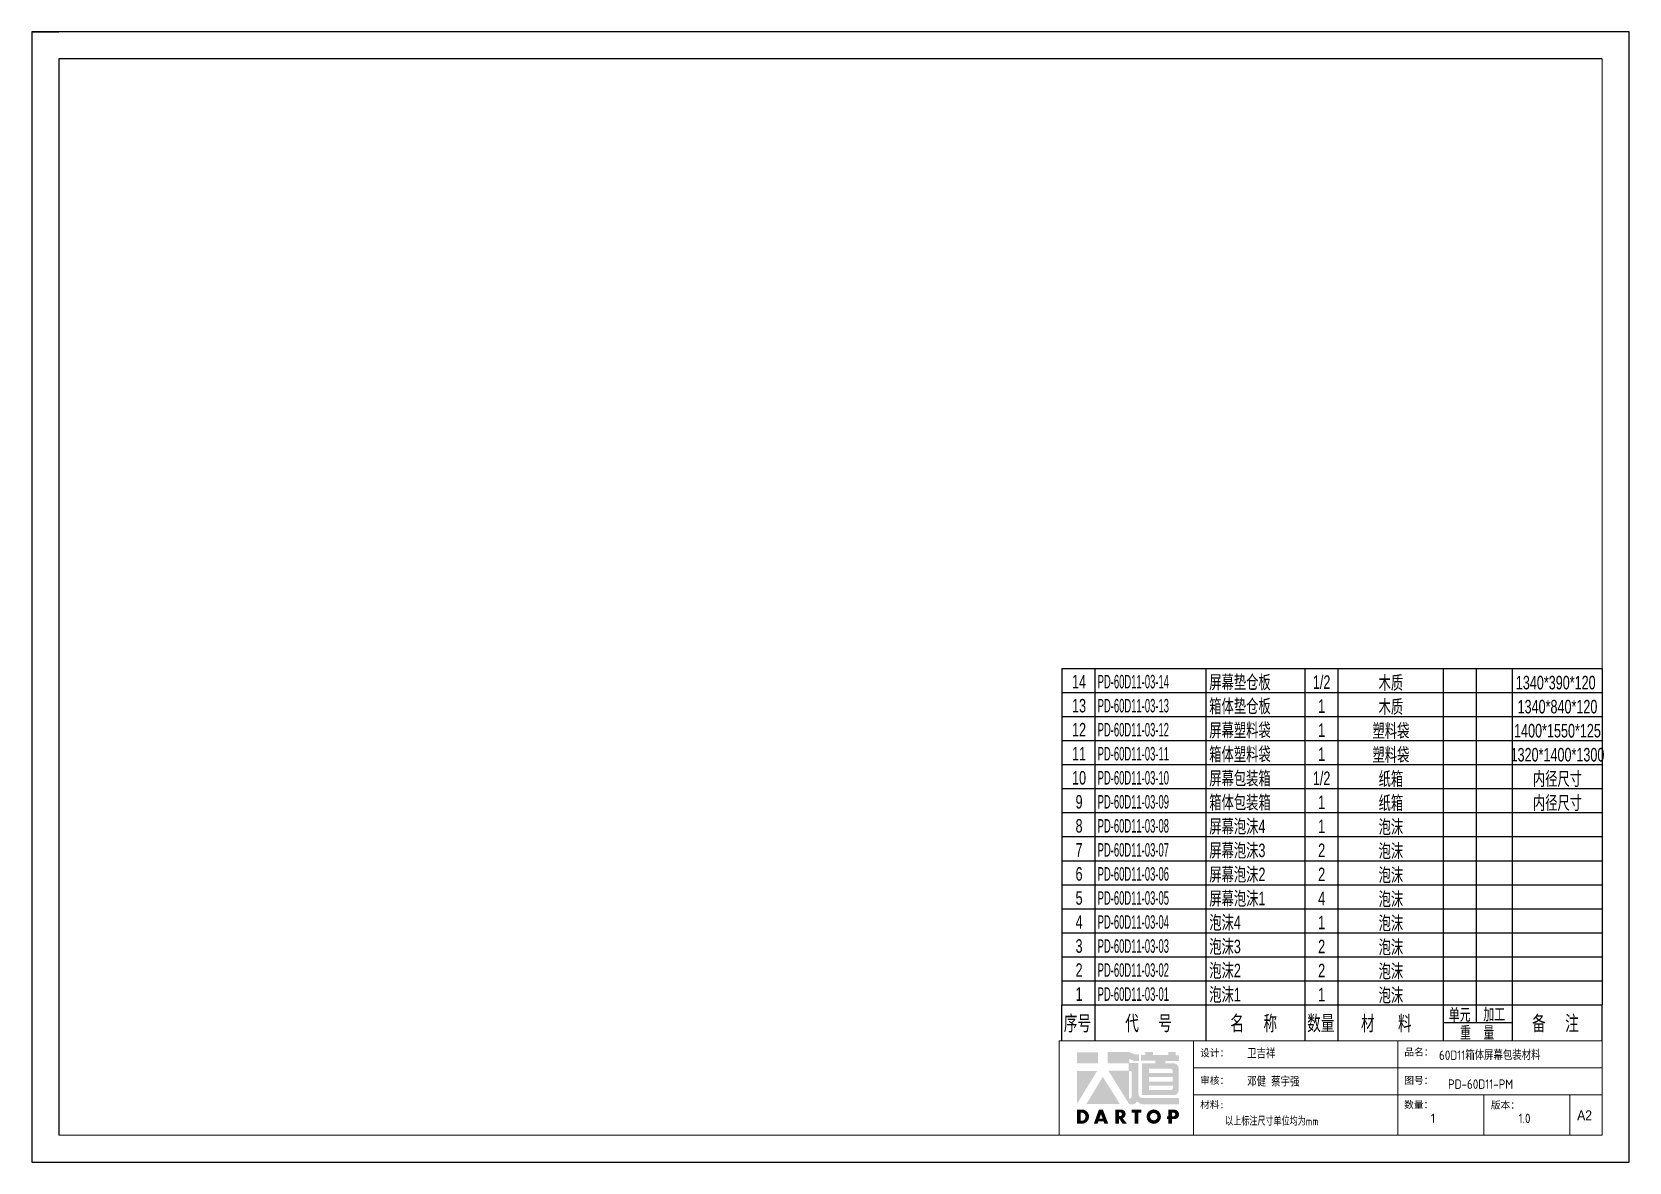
# Model space of a CAD drawing. Header units: millimetres. Extents: x -30327 to 34858, y 4015 to 75103.
# Drawn here: x -3963 to 2423, y 16051 to 20567 of the extents above; entities that cross this region are included whole.
import ezdxf
from ezdxf.enums import TextEntityAlignment as Align

# ---------------------------------------------------------------- set-up
doc = ezdxf.new("R2010")
doc.units = ezdxf.units.MM
for name, color, linetype in [('1轮廓实线层', 7, 'Continuous'), ('2细线层', 4, 'Continuous'), ('6文字层', 3, 'Continuous'), ('print', 30, 'Continuous'), ('图框层', 7, 'Continuous')]:
    doc.layers.add(name, color=color, linetype=linetype)
doc.layers.add('A-TITLEBLOCK', color=7, linetype='Continuous', lineweight=18)
doc.styles.add('GB', font='GBENOR.SHX', dxfattribs={"bigfont": 'gbcbig.shx'})
doc.styles.add('PC_TEXTSTYLE', font='arial.ttf', dxfattribs={"width": 0.8})
doc.styles.add('SLDTEXTSTYLE0', font='simfang.ttf', dxfattribs={"bigfont": 'bigfont'})
doc.styles.add('SLDTEXTSTYLE1', font='Gothic.ttf', dxfattribs={"width": 0.913})

# ---------------------------------------------------------------- blocks, each defined once
blk = doc.blocks.new('PC_MXB_BLOCK')
at = {"layer": '1轮廓实线层'}
for p, q in [((-180, 8), (-180, 0)), ((0, 8), (0, 0))]:
    blk.add_line(p, q, dxfattribs=at)
at = {"layer": '2细线层'}
for p, q in [((-180, 8), (0, 8)), ((-169, 8), (-169, 0)), ((-132, 8), (-132, 0)), ((-99, 8), (-99, 0)), ((-88, 8), (-88, 0)), ((-53, 8), (-53, 0)), ((-42, 8), (-42, 0)), ((-30, 8), (-30, 0)), ((-180, 0), (0, 0))]:
    blk.add_line(p, q, dxfattribs=at)
at = {"layer": '6文字层', "style": 'PC_TEXTSTYLE'}
for tag, width, p, p2 in [('序号', 0.769182, (-178.38, 1.35), (-170.09, 1.35)), ('代号', 3.14773, (-168.05, 1.35), (-134.11, 1.35)), ('名称', 2.802424, (-130.87, 1.2), (-100.28, 1.2)), ('数量', 0.817449, (-97.88, 1.2), (-89, 1.2)), ('材料', 2.943328, (-86.43, 1.01), (-54.3, 1.01)), ('单重', 0.854038, (-52.21, 0.89), (-43, 0.89)), ('总重', 0.958888, (-41.2, 1.27), (-30.86, 1.27)), ('备注', 2.494074, (-28.61, 1.02), (-1.16, 1.02))]:
    blk.add_attdef(tag, text='', height=4.5, dxfattribs=dict(at, width=width)).set_placement(p, p2, align=Align.FIT)
blk = doc.blocks.new('PC_MXBTITLERECORD')
at = {"layer": '1轮廓实线层'}
for p, q in [((-180, 0), (-180, 12)), ((0, 0), (0, 12))]:
    blk.add_line(p, q, dxfattribs=at)
at = {"layer": '2细线层'}
for p, q in [((-169, 12), (-169, 0)), ((-132, 12), (-132, 0)), ((-99, 12), (-99, 0)), ((-88, 12), (-88, 0)), ((-53, 12), (-53, 0)), ((-42, 12), (-42, 6)), ((-30, 12), (-30, 0)), ((-30, 6), (-53, 6))]:
    blk.add_line(p, q, dxfattribs=at)
at = {"style": 'PC_TEXTSTYLE', "flags": 1}
blk.add_attdef('Fo oFShowMe', (-53, 6), '', height=0.00000005, dxfattribs=at)
at = {"layer": '6文字层', "style": 'PC_TEXTSTYLE', "width": 0.667}
for s, height, p in [('单元', 4, (-47.45, 8.84)), ('加工', 4, (-35.96, 8.94)), ('序号', 5, (-174.77, 6)), ('代     号', 5, (-151.09, 6)), ('名     称', 5, (-116.06, 6)), ('数量', 5, (-93.71, 6)), ('材      料', 5, (-71.89, 6)), ('重    量', 4, (-41.65, 2.94)), ('备     注', 5, (-15.57, 6))]:
    blk.add_text(s, height=height, dxfattribs=at).set_placement(p, align=Align.MIDDLE)
blk = doc.blocks.new('Dartop Logo')
at = {"true_color": 0xc40018}
h = blk.add_hatch(color=12, dxfattribs=at)
h.set_gradient(color1=(196, 0, 24), color2=(196, 0, 24), tint=1)
h.paths.add_polyline_path([(30.39, -3.87), (33.08, -5.04), (35.99, -5.04), (35.99, -1.19), (33.59, -1.19), (30.46, 0.05), (17.94, 0.05), (17.94, -6.46), (30.12, -6.46), (30.12, -6.59), (30.12, -10.75), (18.31, -10.75), (30.46, -30.31), (32.87, -30.31, 0.279375), (34.63, -28.6), (34.63, -28.51), (34.84, -28.51, 0.143145), (38.15, -30.2), (59.27, -30.2), (59.27, -26.49), (38.06, -26.49, -0.414214), (35.75, -24.18), (35.75, -6.26), (30.39, -6.26)])
h.paths.add_polyline_path([(30.25, -10.84), (31.8, -10.84), (31.8, -26.02, -0.088936), (30.9, -26.94), (30.24, -26.94)], flags=16)
h = blk.add_hatch(color=12, dxfattribs=at)
h.set_gradient(color1=(196, 0, 24), color2=(196, 0, 24), tint=1)
h.paths.add_polyline_path([(59.24, -1.73), (57.36, -1.73), (57.36, 0.06), (53.06, 0.06), (53.06, -1.64), (44.29, -1.64), (44.29, 0.15), (39.7, 0.15), (39.7, -1.67), (37.16, -1.67), (37.16, -4.97), (45.54, -4.97), (45.54, -6.42), (37.73, -6.42), (37.73, -24.88), (56.26, -24.88, 0.414214), (59.15, -21.99), (59.15, -9.35, 0.414214), (56.26, -6.46), (51.36, -6.46), (51.36, -5.03), (59.24, -5.03)])
h.paths.add_polyline_path([(54.21, -9.59, -0.414214), (55.66, -11.04), (55.66, -12.1), (41.79, -12.1), (41.79, -9.59)], flags=16)
h.paths.add_polyline_path([(55.57, -14.33), (55.57, -17.01), (41.88, -17.01), (41.88, -14.33)], flags=16)
h.paths.add_polyline_path([(55.75, -19.43), (55.75, -20.57, -0.414214), (54.3, -22.02), (41.88, -22.02), (41.88, -19.43)], flags=16)
h = blk.add_hatch(color=12, dxfattribs=at)
h.set_gradient(color1=(196, 0, 24), color2=(196, 0, 24), tint=1)
h.paths.add_polyline_path([(12.18, 0), (0, 0), (0, -6.37), (12.18, -6.37)])
h = blk.add_hatch(color=12, dxfattribs=at)
h.set_gradient(color1=(196, 0, 24), color2=(196, 0, 24), tint=1)
h.paths.add_polyline_path([(11.79, -10.83), (0.03, -10.83), (0.03, -30.03)])
h = blk.add_hatch(color=12, dxfattribs=at)
h.set_gradient(color1=(196, 0, 24), color2=(196, 0, 24), tint=1)
h.paths.add_polyline_path([(15.05, -14.31), (5.44, -30.15), (25.01, -30.15)])
at = {"true_color": 0x646464}
h = blk.add_hatch(color=251, dxfattribs=at)
h.set_gradient(color1=(100, 100, 100), color2=(100, 100, 100), tint=1)
h.paths.add_polyline_path([(4.15, -33.43), (0.11, -33.43), (0.11, -41.5), (3.51, -41.5, 0.793016)])
h.paths.add_polyline_path([(3.57, -39.73), (2.16, -39.73), (2.16, -35.19), (3.42, -35.19, -0.671361)], flags=16)
h = blk.add_hatch(color=251, dxfattribs=at)
h.set_gradient(color1=(100, 100, 100), color2=(100, 100, 100), tint=1)
h.paths.add_polyline_path([(15.08, -33.36), (12.78, -33.36), (9.82, -41.51), (12, -41.51), (12.51, -40.06), (15.46, -40.06), (15.99, -41.52), (18.19, -41.52)])
h.paths.add_polyline_path([(14.9, -38.51), (13.07, -38.51), (13.97, -35.95)], flags=16)
h = blk.add_hatch(color=251, dxfattribs=at)
h.set_gradient(color1=(100, 100, 100), color2=(100, 100, 100), tint=1)
h.paths.add_polyline_path([(26.27, -33.36), (22.3, -33.36), (22.3, -41.51), (24.4, -41.51), (24.4, -38.28), (26.55, -41.54), (29.09, -41.54), (26.61, -38.3, 0.744055)])
h.paths.add_polyline_path([(24.38, -37.08), (24.38, -34.94), (25.32, -34.94, -0.796809), (25.3, -37.08)], flags=16)
h = blk.add_hatch(color=251, dxfattribs=at)
h.set_gradient(color1=(100, 100, 100), color2=(100, 100, 100), tint=1)
h.paths.add_polyline_path([(37.44, -33.4), (31.88, -33.4), (31.88, -35.16), (33.61, -35.16), (33.61, -41.52), (35.69, -41.52), (35.69, -35.16), (37.44, -35.16)])
h = blk.add_hatch(color=251, dxfattribs=at)
h.set_gradient(color1=(100, 100, 100), color2=(100, 100, 100), tint=1)
h.paths.add_polyline_path([(40.46, -37.41, 1), (48.83, -37.41, 1)])
h.paths.add_polyline_path([(46.8, -37.41, -1), (42.5, -37.41, -1)], flags=16)
h = blk.add_hatch(color=251, dxfattribs=at)
h.set_gradient(color1=(100, 100, 100), color2=(100, 100, 100), tint=1)
h.paths.add_polyline_path([(56.85, -33.38), (56.73, -33.38), (53.19, -33.38), (53.19, -37.19), (52.26, -37.19), (52.26, -38.73), (53.18, -38.73), (53.18, -41.5), (55.24, -41.5), (55.24, -38.72), (57.51, -38.72, 0.812304)])
h.paths.add_polyline_path([(55.21, -37.18), (55.21, -35.05), (56.39, -35.05, -0.778213), (56.27, -37.18)], flags=16)
blk = doc.blocks.new('DT-A2-TITLE')
for p, q in [((594, 420), (0, 420)), ((0, 420), (0, 420)), ((0, 420), (0, 0)), ((0, 420), (10, 420)), ((594, 0), (594, 420)), ((10, 410), (10, 10)), ((584, 410), (10, 410))]:
    blk.add_line(p, q)
at = {"layer": 'A-TITLEBLOCK', "color": 7}
for p, q in [((584, 410), (584, 10)), ((594, 0), (594, 297)), ((382, 10), (382, 45)), ((584, 45), (382, 45)), ((432, 45), (432, 10)), ((508, 45), (508, 10)), ((584, 35), (432, 35)), ((432, 25), (584.08, 25)), ((540, 10), (540, 25)), ((572, 10), (572, 25)), ((10, 10), (584, 10)), ((0, 0), (594, 0))]:
    blk.add_line(p, q, dxfattribs=at)
at = {"layer": 'A-TITLEBLOCK', "xscale": 0.6400000000000001, "yscale": 0.6400000000000001, "zscale": 0.6400000000000001}
blk.add_blockref('Dartop Logo', (388.65, 40.81), dxfattribs=at)
at = {"style": 'GB'}
for tag, p, height in [('#设计', (451.96, 38.52), 3.5), ('#品名', (523.32, 37.95), 3.5), ('#审核', (451.99, 28.1), 3.5), ('#图号', (526.67, 27.2), 3.5), ('#数量', (520.33, 14.51), 3.5), ('#版本', (552.92, 14.47), 3.5), ('#材料说明', (442.15, 13.59), 3)]:
    blk.add_attdef(tag, p, '', height=height, dxfattribs=at)
at = {"layer": 'A-TITLEBLOCK', "color": 7, "attachment_point": 1}
for s, insert, char_height, style in [('设计：', (434.47, 41.87), 2.646, 'SLDTEXTSTYLE0'), ('品名：', (510.43, 42.19), 2.646, 'SLDTEXTSTYLE0'), ('审核：', (434.47, 31.64), 2.646, 'SLDTEXTSTYLE0'), ('图号：', (510.4, 31.66), 2.646, 'SLDTEXTSTYLE0'), ('材料:', (434.47, 22.62), 2.646, 'SLDTEXTSTYLE0'), ('数量：', (510.35, 22.64), 2.646, 'SLDTEXTSTYLE0'), ('版本：', (542.59, 22.48), 2.646, 'SLDTEXTSTYLE0'), ('A2', (574.7, 19.21), 3.704, 'SLDTEXTSTYLE1')]:
    blk.add_mtext(s, dxfattribs=dict(at, insert=insert, char_height=char_height, style=style))

msp = doc.modelspace()

# ---------------------------------------------------------------- linework, layer by layer
at = {"layer": 'print'}
msp.add_lwpolyline([(-3963.3378, 16051.2135), (2423.3502, 16051.2135), (2423.3502, 20567.0535), (-3963.3378, 20567.0535)], close=True, dxfattribs=at)
msp.add_lwpolyline([(-3963.3378, 16051.2135), (2423.3502, 16051.2135), (2423.3502, 20567.0535), (-3963.3378, 20567.0535)], close=True, dxfattribs=at)

# ---------------------------------------------------------------- block references
at = {"xscale": 10.752, "yscale": 10.752, "zscale": 10.752}
msp.add_blockref('DT-A2-TITLE', (-3963.3378, 16051.2135), dxfattribs=at).add_auto_attribs({'#设计': '卫吉祥', '#审核': '邓健 蔡宇强', '#材料说明': ' 以上标注尺寸单位均为mm', '#品名': '60D11箱体屏幕包装材料', '#图号': 'PD-60D11-PM', '#数量': '1', '#版本': '1.0'})
at = {"layer": '图框层'}
ref = msp.add_blockref('PC_MXB_BLOCK', (2315.8302, 17927.7452), dxfattribs=dict(at, xscale=12.00596294478851, yscale=12.00596294478851, zscale=12.00596294478851))
ref.add_attrib('材料', '木质', dxfattribs={"layer": '6文字层', "height": 54.02683, "style": 'PC_TEXTSTYLE', "width": 0.667}).set_placement((1470.9868, 17939.8754), align=Align.CENTER)
ref.add_attrib('代号', 'PD-60D11-03-14', (298.2665, 17943.9399), dxfattribs={"layer": '6文字层', "height": 54.026833, "style": 'PC_TEXTSTYLE', "width": 0.5})
ref.add_attrib('序号', '14', dxfattribs={"layer": '6文字层', "height": 54.02683, "style": 'PC_TEXTSTYLE', "width": 0.667}).set_placement((223.9713, 17943.9399), align=Align.CENTER)
ref.add_attrib('名称', '屏幕垫仓板', (744.6495, 17942.0981), dxfattribs={"layer": '6文字层', "height": 54.02683, "style": 'PC_TEXTSTYLE', "width": 0.667})
ref.add_attrib('数量', '1/2', dxfattribs={"layer": '6文字层', "height": 54.02683, "style": 'PC_TEXTSTYLE', "width": 0.667}).set_placement((1193.9938, 17942.0981), align=Align.CENTER)
ref.add_attrib('备注', '1340*390*120 ', dxfattribs={"layer": '6文字层', "height": 54.026833, "style": 'PC_TEXTSTYLE', "width": 0.667}).set_placement((2137.1179, 17940.0472), align=Align.CENTER)
ref = msp.add_blockref('PC_MXB_BLOCK', (2315.8302, 17831.6975), dxfattribs=dict(at, xscale=12.00596294478851, yscale=12.00596294478851, zscale=12.00596294478851))
ref.add_attrib('材料', '木质', dxfattribs={"layer": '6文字层', "height": 54.02683, "style": 'PC_TEXTSTYLE', "width": 0.667}).set_placement((1470.9868, 17843.8277), align=Align.CENTER)
ref.add_attrib('代号', 'PD-60D11-03-13', (298.2665, 17847.8922), dxfattribs={"layer": '6文字层', "height": 54.026833, "style": 'PC_TEXTSTYLE', "width": 0.5})
ref.add_attrib('序号', '13', dxfattribs={"layer": '6文字层', "height": 54.02683, "style": 'PC_TEXTSTYLE', "width": 0.667}).set_placement((223.9713, 17847.8922), align=Align.CENTER)
ref.add_attrib('名称', '箱体垫仓板', (744.6495, 17846.0504), dxfattribs={"layer": '6文字层', "height": 54.02683, "style": 'PC_TEXTSTYLE', "width": 0.667})
ref.add_attrib('数量', '1', dxfattribs={"layer": '6文字层', "height": 54.0268, "style": 'PC_TEXTSTYLE', "width": 0.667}).set_placement((1193.9938, 17846.0504), align=Align.CENTER)
ref.add_attrib('备注', '1340*840*120', dxfattribs={"layer": '6文字层', "height": 54.026833, "style": 'PC_TEXTSTYLE', "width": 0.667}).set_placement((2137.1179, 17843.9995), align=Align.CENTER)
ref = msp.add_blockref('PC_MXB_BLOCK', (2315.8302, 17735.6498), dxfattribs=dict(at, xscale=12.00596294478851, yscale=12.00596294478851, zscale=12.00596294478851))
ref.add_attrib('材料', '塑料袋', dxfattribs={"layer": '6文字层', "height": 54.02683, "style": 'PC_TEXTSTYLE', "width": 0.667}).set_placement((1470.9868, 17747.7799), align=Align.CENTER)
ref.add_attrib('代号', 'PD-60D11-03-12', (298.2665, 17751.8445), dxfattribs={"layer": '6文字层', "height": 54.026833, "style": 'PC_TEXTSTYLE', "width": 0.5})
ref.add_attrib('序号', '12', dxfattribs={"layer": '6文字层', "height": 54.02683, "style": 'PC_TEXTSTYLE', "width": 0.667}).set_placement((223.9713, 17751.8445), align=Align.CENTER)
ref.add_attrib('名称', '屏幕塑料袋', (744.6495, 17750.0027), dxfattribs={"layer": '6文字层', "height": 54.02683, "style": 'PC_TEXTSTYLE', "width": 0.667})
ref.add_attrib('数量', '1', dxfattribs={"layer": '6文字层', "height": 54.0268, "style": 'PC_TEXTSTYLE', "width": 0.667}).set_placement((1193.9938, 17750.0027), align=Align.CENTER)
ref.add_attrib('备注', '1400*1550*125', dxfattribs={"layer": '6文字层', "height": 54.026833, "style": 'PC_TEXTSTYLE', "width": 0.667}).set_placement((2137.1179, 17747.9518), align=Align.CENTER)
ref = msp.add_blockref('PC_MXB_BLOCK', (2315.8302, 17639.6021), dxfattribs=dict(at, xscale=12.00596294478851, yscale=12.00596294478851, zscale=12.00596294478851))
ref.add_attrib('材料', '塑料袋', dxfattribs={"layer": '6文字层', "height": 54.02683, "style": 'PC_TEXTSTYLE', "width": 0.667}).set_placement((1470.9868, 17651.7322), align=Align.CENTER)
ref.add_attrib('代号', 'PD-60D11-03-11', (298.2665, 17655.7968), dxfattribs={"layer": '6文字层', "height": 54.026833, "style": 'PC_TEXTSTYLE', "width": 0.5})
ref.add_attrib('序号', '11', dxfattribs={"layer": '6文字层', "height": 54.02683, "style": 'PC_TEXTSTYLE', "width": 0.667}).set_placement((223.9713, 17655.7968), align=Align.CENTER)
ref.add_attrib('名称', '箱体塑料袋', (744.6495, 17653.955), dxfattribs={"layer": '6文字层', "height": 54.02683, "style": 'PC_TEXTSTYLE', "width": 0.667})
ref.add_attrib('数量', '1', dxfattribs={"layer": '6文字层', "height": 54.0268, "style": 'PC_TEXTSTYLE', "width": 0.667}).set_placement((1193.9938, 17653.955), align=Align.CENTER)
ref.add_attrib('备注', '1320*1400*1300', dxfattribs={"layer": '6文字层', "height": 54.026833, "style": 'PC_TEXTSTYLE', "width": 0.667}).set_placement((2137.1179, 17651.9041), align=Align.CENTER)
ref = msp.add_blockref('PC_MXB_BLOCK', (2315.8302, 17543.5544), dxfattribs=dict(at, xscale=12.00596294478851, yscale=12.00596294478851, zscale=12.00596294478851))
ref.add_attrib('材料', '纸箱', dxfattribs={"layer": '6文字层', "height": 54.02683, "style": 'PC_TEXTSTYLE', "width": 0.667}).set_placement((1470.9868, 17555.6845), align=Align.CENTER)
ref.add_attrib('代号', 'PD-60D11-03-10', (298.2665, 17559.7491), dxfattribs={"layer": '6文字层', "height": 54.026833, "style": 'PC_TEXTSTYLE', "width": 0.5})
ref.add_attrib('序号', '10', dxfattribs={"layer": '6文字层', "height": 54.02683, "style": 'PC_TEXTSTYLE', "width": 0.667}).set_placement((223.9713, 17559.7491), align=Align.CENTER)
ref.add_attrib('名称', '屏幕包装箱', (744.6495, 17557.9073), dxfattribs={"layer": '6文字层', "height": 54.02683, "style": 'PC_TEXTSTYLE', "width": 0.667})
ref.add_attrib('数量', '1/2', dxfattribs={"layer": '6文字层', "height": 54.02683, "style": 'PC_TEXTSTYLE', "width": 0.667}).set_placement((1193.9938, 17557.9073), align=Align.CENTER)
ref.add_attrib('备注', '内径尺寸', dxfattribs={"layer": '6文字层', "height": 54.02683, "style": 'PC_TEXTSTYLE', "width": 0.667}).set_placement((2137.1179, 17555.8564), align=Align.CENTER)
ref = msp.add_blockref('PC_MXB_BLOCK', (2315.8302, 17447.5067), dxfattribs=dict(at, xscale=12.00596294478851, yscale=12.00596294478851, zscale=12.00596294478851))
ref.add_attrib('材料', '纸箱', dxfattribs={"layer": '6文字层', "height": 54.02683, "style": 'PC_TEXTSTYLE', "width": 0.667}).set_placement((1470.9868, 17459.6368), align=Align.CENTER)
ref.add_attrib('代号', 'PD-60D11-03-09', (298.2665, 17463.7014), dxfattribs={"layer": '6文字层', "height": 54.026833, "style": 'PC_TEXTSTYLE', "width": 0.5})
ref.add_attrib('序号', '9', dxfattribs={"layer": '6文字层', "height": 54.0268, "style": 'PC_TEXTSTYLE', "width": 0.667}).set_placement((223.9713, 17463.7014), align=Align.CENTER)
ref.add_attrib('名称', '箱体包装箱', (744.6495, 17461.8596), dxfattribs={"layer": '6文字层', "height": 54.02683, "style": 'PC_TEXTSTYLE', "width": 0.667})
ref.add_attrib('数量', '1', dxfattribs={"layer": '6文字层', "height": 54.0268, "style": 'PC_TEXTSTYLE', "width": 0.667}).set_placement((1193.9938, 17461.8596), align=Align.CENTER)
ref.add_attrib('备注', '内径尺寸', dxfattribs={"layer": '6文字层', "height": 54.02683, "style": 'PC_TEXTSTYLE', "width": 0.667}).set_placement((2137.1179, 17459.8087), align=Align.CENTER)
ref = msp.add_blockref('PC_MXB_BLOCK', (2315.8302, 17351.459), dxfattribs=dict(at, xscale=12.00596294478851, yscale=12.00596294478851, zscale=12.00596294478851))
ref.add_attrib('材料', '泡沫', dxfattribs={"layer": '6文字层', "height": 54.02683, "style": 'PC_TEXTSTYLE', "width": 0.667}).set_placement((1470.9868, 17363.5891), align=Align.CENTER)
ref.add_attrib('代号', 'PD-60D11-03-08', (298.2665, 17367.6537), dxfattribs={"layer": '6文字层', "height": 54.026833, "style": 'PC_TEXTSTYLE', "width": 0.5})
ref.add_attrib('序号', '8', dxfattribs={"layer": '6文字层', "height": 54.0268, "style": 'PC_TEXTSTYLE', "width": 0.667}).set_placement((223.9713, 17367.6537), align=Align.CENTER)
ref.add_attrib('名称', '屏幕泡沫4', (744.6495, 17365.8118), dxfattribs={"layer": '6文字层', "height": 54.02683, "style": 'PC_TEXTSTYLE', "width": 0.667})
ref.add_attrib('数量', '1', dxfattribs={"layer": '6文字层', "height": 54.0268, "style": 'PC_TEXTSTYLE', "width": 0.667}).set_placement((1193.9938, 17365.8118), align=Align.CENTER)
ref = msp.add_blockref('PC_MXB_BLOCK', (2315.8302, 17255.4113), dxfattribs=dict(at, xscale=12.00596294478851, yscale=12.00596294478851, zscale=12.00596294478851))
ref.add_attrib('材料', '泡沫', dxfattribs={"layer": '6文字层', "height": 54.02683, "style": 'PC_TEXTSTYLE', "width": 0.667}).set_placement((1470.9868, 17267.5414), align=Align.CENTER)
ref.add_attrib('代号', 'PD-60D11-03-07', (298.2665, 17271.606), dxfattribs={"layer": '6文字层', "height": 54.026833, "style": 'PC_TEXTSTYLE', "width": 0.5})
ref.add_attrib('序号', '7', dxfattribs={"layer": '6文字层', "height": 54.0268, "style": 'PC_TEXTSTYLE', "width": 0.667}).set_placement((223.9713, 17271.606), align=Align.CENTER)
ref.add_attrib('名称', '屏幕泡沫3', (744.6495, 17269.7641), dxfattribs={"layer": '6文字层', "height": 54.02683, "style": 'PC_TEXTSTYLE', "width": 0.667})
ref.add_attrib('数量', '2', dxfattribs={"layer": '6文字层', "height": 54.0268, "style": 'PC_TEXTSTYLE', "width": 0.667}).set_placement((1193.9938, 17269.7641), align=Align.CENTER)
ref = msp.add_blockref('PC_MXB_BLOCK', (2315.8302, 17159.3636), dxfattribs=dict(at, xscale=12.00596294478851, yscale=12.00596294478851, zscale=12.00596294478851))
ref.add_attrib('材料', '泡沫', dxfattribs={"layer": '6文字层', "height": 54.02683, "style": 'PC_TEXTSTYLE', "width": 0.667}).set_placement((1470.9868, 17171.4937), align=Align.CENTER)
ref.add_attrib('代号', 'PD-60D11-03-06', (298.2665, 17175.5583), dxfattribs={"layer": '6文字层', "height": 54.026833, "style": 'PC_TEXTSTYLE', "width": 0.5})
ref.add_attrib('序号', '6', dxfattribs={"layer": '6文字层', "height": 54.0268, "style": 'PC_TEXTSTYLE', "width": 0.667}).set_placement((223.9713, 17175.5583), align=Align.CENTER)
ref.add_attrib('名称', '屏幕泡沫2', (744.6495, 17173.7164), dxfattribs={"layer": '6文字层', "height": 54.02683, "style": 'PC_TEXTSTYLE', "width": 0.667})
ref.add_attrib('数量', '2', dxfattribs={"layer": '6文字层', "height": 54.0268, "style": 'PC_TEXTSTYLE', "width": 0.667}).set_placement((1193.9938, 17173.7164), align=Align.CENTER)
ref = msp.add_blockref('PC_MXB_BLOCK', (2315.8302, 17063.3159), dxfattribs=dict(at, xscale=12.00596294478851, yscale=12.00596294478851, zscale=12.00596294478851))
ref.add_attrib('材料', '泡沫', dxfattribs={"layer": '6文字层', "height": 54.02683, "style": 'PC_TEXTSTYLE', "width": 0.667}).set_placement((1470.9868, 17075.446), align=Align.CENTER)
ref.add_attrib('代号', 'PD-60D11-03-05', (298.2665, 17079.5106), dxfattribs={"layer": '6文字层', "height": 54.026833, "style": 'PC_TEXTSTYLE', "width": 0.5})
ref.add_attrib('序号', '5', dxfattribs={"layer": '6文字层', "height": 54.0268, "style": 'PC_TEXTSTYLE', "width": 0.667}).set_placement((223.9713, 17079.5106), align=Align.CENTER)
ref.add_attrib('名称', '屏幕泡沫1', (744.6495, 17077.6687), dxfattribs={"layer": '6文字层', "height": 54.02683, "style": 'PC_TEXTSTYLE', "width": 0.667})
ref.add_attrib('数量', '4', dxfattribs={"layer": '6文字层', "height": 54.0268, "style": 'PC_TEXTSTYLE', "width": 0.667}).set_placement((1193.9938, 17077.6687), align=Align.CENTER)
ref = msp.add_blockref('PC_MXB_BLOCK', (2315.8302, 16967.2682), dxfattribs=dict(at, xscale=12.00596294478851, yscale=12.00596294478851, zscale=12.00596294478851))
ref.add_attrib('材料', '泡沫', dxfattribs={"layer": '6文字层', "height": 54.02683, "style": 'PC_TEXTSTYLE', "width": 0.667}).set_placement((1470.9868, 16979.3983), align=Align.CENTER)
ref.add_attrib('代号', 'PD-60D11-03-04', (298.2665, 16983.4629), dxfattribs={"layer": '6文字层', "height": 54.026833, "style": 'PC_TEXTSTYLE', "width": 0.5})
ref.add_attrib('序号', '4', dxfattribs={"layer": '6文字层', "height": 54.0268, "style": 'PC_TEXTSTYLE', "width": 0.667}).set_placement((223.9713, 16983.4629), align=Align.CENTER)
ref.add_attrib('名称', '泡沫4', (744.6495, 16981.621), dxfattribs={"layer": '6文字层', "height": 54.02683, "style": 'PC_TEXTSTYLE', "width": 0.667})
ref.add_attrib('数量', '1', dxfattribs={"layer": '6文字层', "height": 54.0268, "style": 'PC_TEXTSTYLE', "width": 0.667}).set_placement((1193.9938, 16981.621), align=Align.CENTER)
ref = msp.add_blockref('PC_MXB_BLOCK', (2315.8302, 16871.2205), dxfattribs=dict(at, xscale=12.00596294478851, yscale=12.00596294478851, zscale=12.00596294478851))
ref.add_attrib('材料', '泡沫', dxfattribs={"layer": '6文字层', "height": 54.02683, "style": 'PC_TEXTSTYLE', "width": 0.667}).set_placement((1470.9868, 16883.3506), align=Align.CENTER)
ref.add_attrib('代号', 'PD-60D11-03-03', (298.2665, 16887.4152), dxfattribs={"layer": '6文字层', "height": 54.026833, "style": 'PC_TEXTSTYLE', "width": 0.5})
ref.add_attrib('序号', '3', dxfattribs={"layer": '6文字层', "height": 54.0268, "style": 'PC_TEXTSTYLE', "width": 0.667}).set_placement((223.9713, 16887.4152), align=Align.CENTER)
ref.add_attrib('名称', '泡沫3', (744.6495, 16885.5733), dxfattribs={"layer": '6文字层', "height": 54.02683, "style": 'PC_TEXTSTYLE', "width": 0.667})
ref.add_attrib('数量', '2', dxfattribs={"layer": '6文字层', "height": 54.0268, "style": 'PC_TEXTSTYLE', "width": 0.667}).set_placement((1193.9938, 16885.5733), align=Align.CENTER)
ref = msp.add_blockref('PC_MXB_BLOCK', (2315.8302, 16775.1728), dxfattribs=dict(at, xscale=12.00596294478851, yscale=12.00596294478851, zscale=12.00596294478851))
ref.add_attrib('材料', '泡沫', dxfattribs={"layer": '6文字层', "height": 54.02683, "style": 'PC_TEXTSTYLE', "width": 0.667}).set_placement((1470.9868, 16787.3029), align=Align.CENTER)
ref.add_attrib('代号', 'PD-60D11-03-02', (298.2665, 16791.3675), dxfattribs={"layer": '6文字层', "height": 54.026833, "style": 'PC_TEXTSTYLE', "width": 0.5})
ref.add_attrib('序号', '2', dxfattribs={"layer": '6文字层', "height": 54.0268, "style": 'PC_TEXTSTYLE', "width": 0.667}).set_placement((223.9713, 16791.3675), align=Align.CENTER)
ref.add_attrib('名称', '泡沫2', (744.6495, 16789.5256), dxfattribs={"layer": '6文字层', "height": 54.02683, "style": 'PC_TEXTSTYLE', "width": 0.667})
ref.add_attrib('数量', '2', dxfattribs={"layer": '6文字层', "height": 54.0268, "style": 'PC_TEXTSTYLE', "width": 0.667}).set_placement((1193.9938, 16789.5256), align=Align.CENTER)
ref = msp.add_blockref('PC_MXB_BLOCK', (2315.8302, 16679.1251), dxfattribs=dict(at, xscale=12.00596294478851, yscale=12.00596294478851, zscale=12.00596294478851))
ref.add_attrib('材料', '泡沫', dxfattribs={"layer": '6文字层', "height": 54.02683, "style": 'PC_TEXTSTYLE', "width": 0.667}).set_placement((1470.9868, 16691.2552), align=Align.CENTER)
ref.add_attrib('代号', 'PD-60D11-03-01', (298.2665, 16695.3198), dxfattribs={"layer": '6文字层', "height": 54.026833, "style": 'PC_TEXTSTYLE', "width": 0.5})
ref.add_attrib('序号', '1', dxfattribs={"layer": '6文字层', "height": 54.0268, "style": 'PC_TEXTSTYLE', "width": 0.667}).set_placement((223.9713, 16695.3198), align=Align.CENTER)
ref.add_attrib('名称', '泡沫1', (744.6495, 16693.4779), dxfattribs={"layer": '6文字层', "height": 54.02683, "style": 'PC_TEXTSTYLE', "width": 0.667})
ref.add_attrib('数量', '1', dxfattribs={"layer": '6文字层', "height": 54.0268, "style": 'PC_TEXTSTYLE', "width": 0.667}).set_placement((1193.9938, 16693.4779), align=Align.CENTER)
at = {"layer": '图框层', "xscale": 12.00596294478851, "yscale": 12.00596294478851, "zscale": 12.00596294478851}
msp.add_blockref('PC_MXBTITLERECORD', (2315.8302, 16535.0535), dxfattribs=at)

doc.saveas('drawing.dxf')
